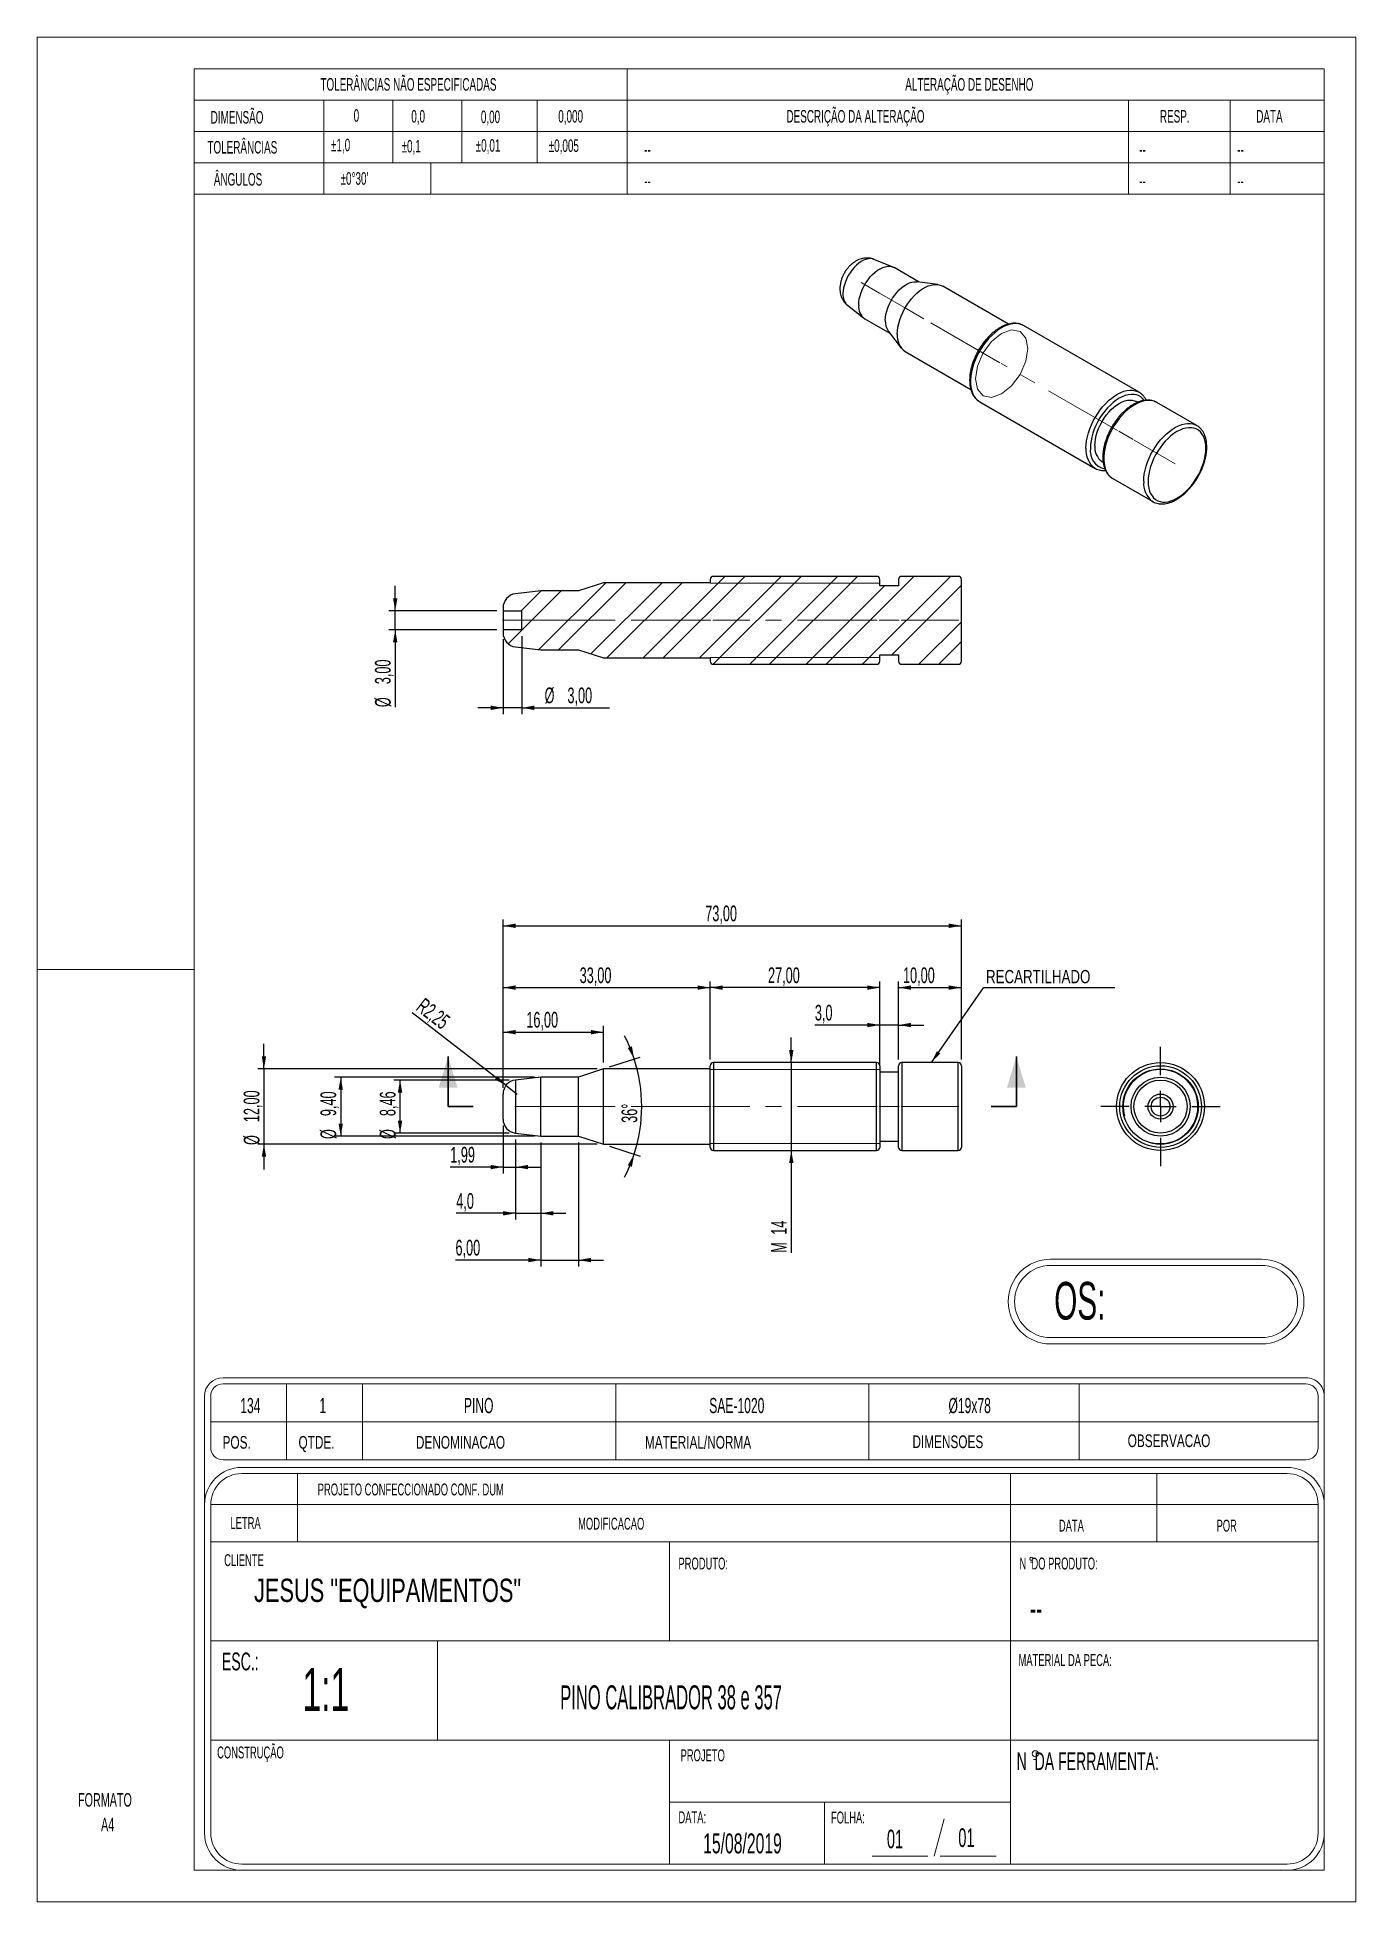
# Model space of a CAD drawing. Header units: millimetres. Extents: x 0 to 210, y 0 to 297.
import ezdxf

# ---------------------------------------------------------------- set-up
doc = ezdxf.new("R2010")
doc.units = ezdxf.units.MM
doc.linetypes.add('CENTERX2', pattern=[20.32, 12.7, -2.54, 2.54, -2.54])
doc.linetypes.add('PHANTOM', pattern=[12.7, 6.35, -1.27, 1.27, -1.27, 1.27, -1.27])
doc.layers.add('COTAS', color=7, linetype='Continuous')
doc.styles.add('SLDTEXTSTYLE0', font='TXT', dxfattribs={"width": 0.595745})
doc.styles.add('SLDTEXTSTYLE1', font='TXT', dxfattribs={"width": 0.589474})
doc.styles.add('SLDTEXTSTYLE2', font='TXT', dxfattribs={"width": 0.515789})
doc.styles.add('SLDTEXTSTYLE3', font='TXT', dxfattribs={"width": 0.7})
doc.styles.add('SLDTEXTSTYLE4', font='TXT', dxfattribs={"width": 0.695035})
doc.styles.add('SLDTEXTSTYLE5', font='TXT', dxfattribs={"width": 0.605})
doc.styles.add('SLDTEXTSTYLE6', font='TXT', dxfattribs={"width": 0.75})
doc.dimstyles.new('SLDDIMSTYLE0', dxfattribs={"dimtxt": 2.5, "dimasz": 2, "dimexe": 0, "dimexo": 0.0625, "dimtad": 1, "dimrnd": 1e-09, "dimzin": 12, "dimdsep": 46, "dimtxsty": 'SLDTEXTSTYLE5', "dimsah": 1, "dimcen": 0.09, "dimadec": 0, "dimazin": 3, "dimtfac": 1, "dimtmove": 0, "dimatfit": 0, "dimfxl": 0, "dimfrac": 2, "dimtolj": 1, "dimtzin": 12, "dimarcsym": 0})
doc.dimstyles.new('SLDDIMSTYLE1', dxfattribs={"dimtxt": 2.5, "dimasz": 2, "dimexe": 0, "dimexo": 0.0625, "dimtad": 1, "dimrnd": 1e-09, "dimzin": 12, "dimdsep": 46, "dimtxsty": 'SLDTEXTSTYLE5', "dimsah": 1, "dimcen": 0.09, "dimadec": 0, "dimazin": 3, "dimtfac": 1, "dimtdec": 3, "dimtofl": 0, "dimtmove": 0, "dimatfit": 3, "dimfxl": 0, "dimfrac": 2, "dimtolj": 1, "dimtzin": 12, "dimarcsym": 0})
doc.dimstyles.new('SLDDIMSTYLE2', dxfattribs={"dimtxt": 2.5, "dimasz": 2, "dimexe": 0, "dimexo": 0.0625, "dimtad": 1, "dimrnd": 1e-09, "dimzin": 12, "dimdsep": 46, "dimtxsty": 'SLDTEXTSTYLE5', "dimsah": 1, "dimcen": 0.09, "dimadec": 0, "dimazin": 3, "dimtfac": 1, "dimtdec": 3, "dimtmove": 0, "dimatfit": 0, "dimfxl": 0, "dimfrac": 2, "dimtolj": 1, "dimtzin": 12, "dimarcsym": 0})
doc.dimstyles.new('SLDDIMSTYLE3', dxfattribs={"dimtxt": 2.5, "dimasz": 2, "dimexe": 0, "dimexo": 0.0625, "dimtad": 1, "dimdec": 1, "dimrnd": 1e-09, "dimzin": 12, "dimdsep": 46, "dimtxsty": 'SLDTEXTSTYLE5', "dimsah": 1, "dimcen": 0.09, "dimadec": 0, "dimazin": 3, "dimtfac": 1, "dimtdec": 3, "dimtmove": 0, "dimatfit": 0, "dimfxl": 0, "dimfrac": 2, "dimtolj": 1, "dimtzin": 12, "dimarcsym": 0})
doc.dimstyles.new('SLDDIMSTYLE4', dxfattribs={"dimtxt": 2.5, "dimasz": 2, "dimexe": 0, "dimexo": 0.0625, "dimtad": 1, "dimdec": 4, "dimzin": 12, "dimdsep": 46, "dimtxsty": 'SLDTEXTSTYLE5', "dimsah": 1, "dimcen": 0.09, "dimadec": 0, "dimazin": 3, "dimtfac": 1, "dimtdec": 3, "dimtofl": 0, "dimtmove": 0, "dimatfit": 3, "dimfxl": 0, "dimfrac": 2, "dimtolj": 1, "dimtzin": 12, "dimarcsym": 0})
doc.dimstyles.new('SLDDIMSTYLE5', dxfattribs={"dimtxt": 2.5, "dimasz": 2, "dimexe": 0, "dimexo": 0.0625, "dimtad": 1, "dimrnd": 1e-09, "dimzin": 12, "dimdsep": 46, "dimtxsty": 'SLDTEXTSTYLE5', "dimsah": 1, "dimcen": 0, "dimadec": 0, "dimazin": 3, "dimtfac": 1, "dimtdec": 3, "dimtofl": 0, "dimtmove": 0, "dimatfit": 3, "dimfxl": 0, "dimfrac": 2, "dimtolj": 1, "dimtzin": 12, "dimarcsym": 0})
doc.dimstyles.new('SLDDIMSTYLE6', dxfattribs={"dimtxt": 2.5, "dimasz": 2, "dimexe": 0, "dimexo": 0.0625, "dimtad": 1, "dimdec": 0, "dimrnd": 1e-09, "dimzin": 12, "dimdsep": 46, "dimtxsty": 'SLDTEXTSTYLE5', "dimsah": 1, "dimcen": 0.09, "dimadec": 0, "dimazin": 3, "dimtfac": 1, "dimtdec": 3, "dimtmove": 0, "dimatfit": 0, "dimfxl": 0, "dimfrac": 2, "dimtolj": 1, "dimtzin": 12, "dimarcsym": 0})
doc.dimstyles.new('SLDDIMSTYLE7', dxfattribs={"dimtxt": 0.18, "dimasz": 2, "dimexe": 0, "dimexo": 0.0625, "dimgap": 0, "dimtad": 0, "dimtih": 1, "dimtoh": 1, "dimdec": 0, "dimrnd": 1e-09, "dimzin": 0, "dimdsep": 46, "dimtxsty": 'Standard', "dimsah": 1, "dimcen": 0.09, "dimadec": 0, "dimazin": 0, "dimtfac": 2, "dimtdec": 0, "dimtofl": 0, "dimtmove": 0, "dimatfit": 3, "dimfxl": 0, "dimfrac": 2, "dimtolj": 1, "dimtzin": 0, "dimarcsym": 0})

msp = doc.modelspace()

# ---------------------------------------------------------------- texts
at = {"color": 7, "linetype": 'Continuous', "lineweight": 0}
for s, insert, char_height, attachment_point, style in [('TOLERÂNCIAS NÃO ESPECIFICADAS', (59.12671, 290.85024), 2, 2, 'SLDTEXTSTYLE1'), ('ALTERAÇÃO DE DESENHO', (148.46353, 290.85024), 2, 2, 'SLDTEXTSTYLE1'), ('DIMENSÃO', (27.62484, 285.60824), 2, 1, 'SLDTEXTSTYLE1'), ('0', (50.39604, 285.89424), 2, 1, 'SLDTEXTSTYLE1'), ('0,0', (59.57833, 285.76554), 2, 1, 'SLDTEXTSTYLE1'), ('0,00', (70.65924, 285.67824), 2, 1, 'SLDTEXTSTYLE1'), ('0,000', (82.99004, 285.76554), 2, 1, 'SLDTEXTSTYLE1'), ('DESCRIÇÃO DA ALTERAÇÃO', (119.34442, 285.76554), 2, 1, 'SLDTEXTSTYLE1'), ('RESP.', (178.81999, 285.76554), 2, 1, 'SLDTEXTSTYLE1'), ('DATA', (194.16106, 285.76554), 2, 1, 'SLDTEXTSTYLE1'), ('TOLERÂNCIAS', (27.1079, 280.83414), 2, 1, 'SLDTEXTSTYLE1'), ('±1,0', (46.79368, 281.20124), 2, 1, 'SLDTEXTSTYLE1'), ('±0,1', (58.03206, 281.00414), 2, 1, 'SLDTEXTSTYLE1'), ('±0,01', (69.83784, 281.12434), 2, 1, 'SLDTEXTSTYLE1'), ('±0,005', (81.46834, 281.09134), 2, 1, 'SLDTEXTSTYLE1'), ('--', (96.69161, 280.48887), 2, 1, 'SLDTEXTSTYLE1'), ('--', (175.53743, 280.48887), 2, 1, 'SLDTEXTSTYLE1'), ('--', (191.14314, 280.48887), 2, 1, 'SLDTEXTSTYLE1'), ('ÂNGULOS', (28.12974, 275.72876), 2, 1, 'SLDTEXTSTYLE1'), ("±0°30'", (48.31746, 275.86236), 2, 1, 'SLDTEXTSTYLE1'), ('--', (96.69161, 275.48887), 2, 1, 'SLDTEXTSTYLE1'), ('--', (175.53743, 275.48887), 2, 1, 'SLDTEXTSTYLE1'), ('--', (191.14314, 275.48887), 2, 1, 'SLDTEXTSTYLE1'), ('OS:', (161.98812, 99.08933), 6, 1, 'SLDTEXTSTYLE1'), ('134', (33.94616, 80.60165), 2.4192, 2, 'SLDTEXTSTYLE0'), ('1', (45.47792, 80.60165), 2.4192, 2, 'SLDTEXTSTYLE0'), ('PINO', (70.31366, 80.60165), 2.4192, 2, 'SLDTEXTSTYLE0'), ('SAE-1020', (111.42959, 80.60165), 2.4192, 2, 'SLDTEXTSTYLE0'), ('Ø19x78', (148.51945, 80.60165), 2.4192, 2, 'SLDTEXTSTYLE0'), ('POS.', (29.51699, 74.54333), 2.022331, 1, 'SLDTEXTSTYLE4'), ('QTDE.', (41.61299, 74.54333), 2.022331, 1, 'SLDTEXTSTYLE4'), ('DENOMINACAO', (60.3149, 74.54333), 2.0223311, 1, 'SLDTEXTSTYLE4'), ('MATERIAL/NORMA', (96.79426, 74.54334), 2.0223311, 1, 'SLDTEXTSTYLE4'), ('DIMENSOES', (139.40212, 74.63446), 2.02233, 1, 'SLDTEXTSTYLE4'), ('OBSERVACAO', (173.69127, 74.79889), 2.02233, 1, 'SLDTEXTSTYLE4'), ('PROJETO CONFECCIONADO CONF. DUM', (44.67416, 66.97374), 1.896048, 1, 'SLDTEXTSTYLE1'), ('LETRA', (30.77838, 61.63475), 1.896048, 1, 'SLDTEXTSTYLE1'), ('MODIFICACAO', (86.15034, 61.52222), 1.896048, 1, 'SLDTEXTSTYLE1'), ('DATA', (162.72781, 61.21151), 1.896048, 1, 'SLDTEXTSTYLE1'), ('POR', (187.84039, 61.21151), 1.896048, 1, 'SLDTEXTSTYLE1'), ('CLIENTE', (29.77874, 55.7153), 1.896048, 1, 'SLDTEXTSTYLE1'), ('PRODUTO:', (102.13596, 55.17636), 1.896048, 1, 'SLDTEXTSTYLE1'), ('N  DO PRODUTO:', (156.44983, 55.17636), 1.896048, 1, 'SLDTEXTSTYLE1'), ('JESUS "EQUIPAMENTOS"', (34.54039, 51.80972), 3.7041667, 1, 'SLDTEXTSTYLE3'), ('--', (158.12723, 49.27813), 4.266108, 1, 'SLDTEXTSTYLE2'), ('ESC.:', (29.41824, 40.04823), 2.844072, 1, 'SLDTEXTSTYLE1'), ('MATERIAL DA PECA:', (156.29924, 39.79584), 1.896048, 1, 'SLDTEXTSTYLE1'), ('1:1', (42.23356, 37.56256), 6.825773, 1, 'SLDTEXTSTYLE1'), ('PINO CALIBRADOR 38 e 357', (83.30348, 34.8273), 3.8224328, 1, 'SLDTEXTSTYLE2'), ('CONSTRUÇÃO', (28.6523, 25.07711), 1.896048, 1, 'SLDTEXTSTYLE1'), ('PROJETO', (102.46927, 24.62591), 1.896048, 1, 'SLDTEXTSTYLE1'), ('N  DA FERRAMENTA:', (155.99886, 24.15589), 2.844072, 1, 'SLDTEXTSTYLE1'), ('DATA:', (102.13481, 14.74663), 1.896048, 1, 'SLDTEXTSTYLE1'), ('FOLHA:', (126.4285, 14.71249), 1.896048, 1, 'SLDTEXTSTYLE1'), ('01', (146.70517, 12.04169), 2.962575, 1, 'SLDTEXTSTYLE1'), ('15/08/2019', (106.07251, 11.23206), 3.175, 1, 'SLDTEXTSTYLE1'), ('01', (135.33393, 11.83327), 2.962575, 1, 'SLDTEXTSTYLE1')]:
    msp.add_mtext(s, dxfattribs=dict(at, insert=insert, char_height=char_height, attachment_point=attachment_point, style=style))

# ---------------------------------------------------------------- blocks, each defined once
blk = doc.blocks.new('SW_NOTE_0')
at = {"color": 0, "linetype": 'Continuous', "lineweight": 18, "insert": (0, 2.77), "char_height": 2.152, "attachment_point": 1, "style": 'SLDTEXTSTYLE0'}
blk.add_mtext('FORMATO', dxfattribs=at)
blk = doc.blocks.new('SW_NOTE_0_1')
at = {"color": 0, "linetype": 'Continuous', "lineweight": 18, "insert": (0, 2.77), "char_height": 2.152, "attachment_point": 1, "style": 'SLDTEXTSTYLE0'}
blk.add_mtext('A4', dxfattribs=at)
blk = doc.blocks.new('Bloco2')
at = {"color": 7, "linetype": 'Continuous', "lineweight": 18}
for p, q in [((210.04, 297.06), (0.04, 297.06)), ((0.04, 297.06), (0.04, 0.06)), ((210.04, 0.06), (210.04, 297.06)), ((205.04, 292.06), (25.04, 292.06)), ((25.04, 292.06), (25.04, 5.06)), ((205.04, 5.06), (205.04, 292.06)), ((0.04, 148.56), (25.04, 148.56)), ((25.04, 5.06), (205.04, 5.06)), ((0.04, 0.06), (210.04, 0.06))]:
    blk.add_line(p, q, dxfattribs=at)
for name, p in [('SW_NOTE_0', (6.53, 14.59)), ('SW_NOTE_0_1', (10.2, 10.66))]:
    blk.add_blockref(name, p, dxfattribs=at)
blk = doc.blocks.new('_D')
at = {"layer": 'COTAS'}
for p, q in [((36.11, 133.02), (36.11, 137.02)), ((89.2, 133.02), (35.11, 133.02)), ((36.11, 133.02), (36.11, 121.02)), ((89.2, 121.02), (35.11, 121.02)), ((36.11, 121.02), (36.11, 117.02))]:
    blk.add_line(p, q, dxfattribs=at)
for points in [[(36.11, 133.02), (36.46, 135.02), (35.76, 135.02)], [(36.11, 121.02), (35.76, 119.02), (36.46, 119.02)]]:
    blk.add_solid(points, dxfattribs=at)
at = {"layer": 'COTAS', "char_height": 2.5, "attachment_point": 1, "rotation": 90, "style": 'SLDTEXTSTYLE5'}
for s, insert in [('12,00', (32.88, 124.54)), ('%%c', (32.89, 120.9))]:
    blk.add_mtext(s, dxfattribs=dict(at, insert=insert))
blk = doc.blocks.new('_D_1')
at = {"layer": 'COTAS'}
for p, q in [((79.2, 131.72), (47.34, 131.72)), ((48.34, 131.72), (48.34, 122.32)), ((79.2, 122.32), (47.34, 122.32))]:
    blk.add_line(p, q, dxfattribs=at)
for points in [[(48.34, 131.72), (47.99, 129.72), (48.69, 129.72)], [(48.34, 122.32), (48.69, 124.32), (47.99, 124.32)]]:
    blk.add_solid(points, dxfattribs=at)
at = {"layer": 'COTAS', "char_height": 2.5, "attachment_point": 1, "rotation": 90, "style": 'SLDTEXTSTYLE5'}
for s, insert in [('9,40', (45.11, 125.5)), ('%%c', (45.11, 121.85))]:
    blk.add_mtext(s, dxfattribs=dict(at, insert=insert))
blk = doc.blocks.new('_D_2')
at = {"layer": 'COTAS'}
for p, q in [((74.2, 124.02), (74.2, 116.38)), ((76.19, 121.78), (76.19, 116.38)), ((74.2, 117.38), (65.78, 117.38)), ((74.2, 117.38), (76.19, 117.38)), ((76.19, 117.38), (80.19, 117.38))]:
    blk.add_line(p, q, dxfattribs=at)
for points in [[(74.2, 117.38), (72.2, 117.73), (72.2, 117.03)], [(76.19, 117.38), (78.19, 117.03), (78.19, 117.73)]]:
    blk.add_solid(points, dxfattribs=at)
at = {"layer": 'COTAS', "insert": (65.78, 120.6), "char_height": 2.5, "attachment_point": 1, "style": 'SLDTEXTSTYLE5'}
blk.add_mtext('1,99', dxfattribs=at)
blk = doc.blocks.new('_D_3')
at = {"layer": 'COTAS'}
for p, q in [((76.19, 121.78), (76.19, 109.02)), ((80.2, 121.32), (80.2, 109.02)), ((76.19, 110.02), (66.74, 110.02)), ((76.19, 110.02), (80.2, 110.02)), ((80.2, 110.02), (84.2, 110.02))]:
    blk.add_line(p, q, dxfattribs=at)
for points in [[(76.19, 110.02), (74.19, 110.37), (74.19, 109.67)], [(80.2, 110.02), (82.2, 109.67), (82.2, 110.37)]]:
    blk.add_solid(points, dxfattribs=at)
at = {"layer": 'COTAS', "insert": (66.74, 113.24), "char_height": 2.5, "attachment_point": 1, "style": 'SLDTEXTSTYLE5'}
blk.add_mtext('4,0', dxfattribs=at)
blk = doc.blocks.new('_D_4')
at = {"layer": 'COTAS'}
for p, q in [((80.2, 121.32), (80.2, 101.57)), ((86.2, 121.32), (86.2, 101.57)), ((80.2, 102.57), (66.62, 102.57)), ((80.2, 102.57), (86.2, 102.57)), ((86.2, 102.57), (90.2, 102.57))]:
    blk.add_line(p, q, dxfattribs=at)
for points in [[(80.2, 102.57), (78.2, 102.92), (78.2, 102.22)], [(86.2, 102.57), (88.2, 102.22), (88.2, 102.92)]]:
    blk.add_solid(points, dxfattribs=at)
at = {"layer": 'COTAS', "insert": (66.62, 105.79), "char_height": 2.5, "attachment_point": 1, "style": 'SLDTEXTSTYLE5'}
blk.add_mtext('6,00', dxfattribs=at)
blk = doc.blocks.new('_D_5')
at = {"layer": 'COTAS'}
for p, q in [((74.2, 130.01), (74.2, 139.87)), ((90.2, 134.02), (90.2, 139.87)), ((74.2, 138.87), (90.2, 138.87))]:
    blk.add_line(p, q, dxfattribs=at)
for points in [[(74.2, 138.87), (76.2, 138.52), (76.2, 139.22)], [(90.2, 138.87), (88.2, 139.22), (88.2, 138.52)]]:
    blk.add_solid(points, dxfattribs=at)
at = {"layer": 'COTAS', "insert": (77.9, 142.1), "char_height": 2.5, "attachment_point": 1, "style": 'SLDTEXTSTYLE5'}
blk.add_mtext('16,00', dxfattribs=at)
blk = doc.blocks.new('_D_6')
at = {"layer": 'COTAS'}
for p, q in [((75.19, 131.25), (56.79, 131.25)), ((57.79, 122.78), (57.79, 131.25)), ((75.19, 122.78), (56.79, 122.78))]:
    blk.add_line(p, q, dxfattribs=at)
for points in [[(57.79, 131.25), (57.44, 129.25), (58.14, 129.25)], [(57.79, 122.78), (58.14, 124.78), (57.44, 124.78)]]:
    blk.add_solid(points, dxfattribs=at)
at = {"layer": 'COTAS', "char_height": 2.5, "attachment_point": 1, "rotation": 90, "style": 'SLDTEXTSTYLE5'}
for s, insert in [('8,46', (54.56, 125.5)), ('%%c', (54.56, 121.85))]:
    blk.add_mtext(s, dxfattribs=dict(at, insert=insert))
blk = doc.blocks.new('_D_7')
at = {"layer": 'COTAS'}
for p, q in [((74.2, 130.01), (74.2, 146.97)), ((74.2, 145.97), (107.2, 145.97)), ((107.2, 134.52), (107.2, 146.97))]:
    blk.add_line(p, q, dxfattribs=at)
for points in [[(74.2, 145.97), (76.2, 145.62), (76.2, 146.32)], [(107.2, 145.97), (105.2, 146.32), (105.2, 145.62)]]:
    blk.add_solid(points, dxfattribs=at)
at = {"layer": 'COTAS', "insert": (86.4, 149.19), "char_height": 2.5, "attachment_point": 1, "style": 'SLDTEXTSTYLE5'}
blk.add_mtext('33,00', dxfattribs=at)
blk = doc.blocks.new('_D_8')
at = {"layer": 'COTAS'}
for p, q in [((107.2, 134.52), (107.2, 146.97)), ((134.2, 145.97), (107.2, 145.97)), ((134.2, 134.52), (134.2, 146.97))]:
    blk.add_line(p, q, dxfattribs=at)
for points in [[(107.2, 145.97), (109.2, 145.62), (109.2, 146.32)], [(134.2, 145.97), (132.2, 146.32), (132.2, 145.62)]]:
    blk.add_solid(points, dxfattribs=at)
at = {"layer": 'COTAS', "insert": (116.4, 149.19), "char_height": 2.5, "attachment_point": 1, "style": 'SLDTEXTSTYLE5'}
blk.add_mtext('27,00', dxfattribs=at)
blk = doc.blocks.new('_D_9')
at = {"layer": 'COTAS'}
for p, q in [((137.2, 134.52), (137.2, 146.97)), ((137.2, 145.97), (147.2, 145.97)), ((147.2, 134.52), (147.2, 146.97))]:
    blk.add_line(p, q, dxfattribs=at)
for points in [[(137.2, 145.97), (139.2, 145.62), (139.2, 146.32)], [(147.2, 145.97), (145.2, 146.32), (145.2, 145.62)]]:
    blk.add_solid(points, dxfattribs=at)
at = {"layer": 'COTAS', "insert": (137.9, 149.19), "char_height": 2.5, "attachment_point": 1, "style": 'SLDTEXTSTYLE5'}
blk.add_mtext('10,00', dxfattribs=at)
blk = doc.blocks.new('_D_10')
at = {"layer": 'COTAS'}
for p, q in [((134.2, 140.01), (123.86, 140.01)), ((134.2, 133.52), (134.2, 141.01)), ((137.2, 140.01), (134.2, 140.01)), ((137.2, 134.52), (137.2, 141.01)), ((137.2, 140.01), (141.2, 140.01))]:
    blk.add_line(p, q, dxfattribs=at)
for points in [[(134.2, 140.01), (132.2, 140.36), (132.2, 139.66)], [(137.2, 140.01), (139.2, 139.66), (139.2, 140.36)]]:
    blk.add_solid(points, dxfattribs=at)
at = {"layer": 'COTAS', "insert": (123.86, 143.23), "char_height": 2.5, "attachment_point": 1, "style": 'SLDTEXTSTYLE5'}
blk.add_mtext('3,0', dxfattribs=at)
blk = doc.blocks.new('_D_11')
at = {"layer": 'COTAS'}
for p, q in [((91.15, 133.33), (96.04, 134.91)), ((91.15, 120.71), (96.04, 119.12))]:
    blk.add_line(p, q, dxfattribs=at)
for start, end in [(18.0042, 27.3107), (341.9958, 18.0042), (332.6893, 341.9958)]:
    blk.add_arc((71.74, 127.02), 24.55, start, end, dxfattribs=at)
for points in [[(95.09, 134.61), (94.72, 136.6), (94.06, 136.36)], [(95.09, 119.43), (94.06, 117.67), (94.72, 117.43)]]:
    blk.add_solid(points, dxfattribs=at)
at = {"layer": 'COTAS', "insert": (93.07, 124.42), "char_height": 2.5, "attachment_point": 1, "rotation": 90, "style": 'SLDTEXTSTYLE5'}
blk.add_mtext('36°', dxfattribs=at)
blk = doc.blocks.new('_D_12')
at = {"layer": 'COTAS'}
for q in [(59.74, 141.93), (76.45, 129.01)]:
    blk.add_line((74.67, 130.39), q, dxfattribs=at)
blk.add_solid([(74.67, 130.39), (73.3, 131.89), (72.87, 131.34)], dxfattribs=at)
at = {"layer": 'COTAS', "insert": (61.7, 144.47), "char_height": 2.5, "attachment_point": 1, "rotation": 322.3035, "style": 'SLDTEXTSTYLE5'}
blk.add_mtext('R2,25', dxfattribs=at)
blk = doc.blocks.new('_D_13')
at = {"layer": 'COTAS'}
for p, q in [((120.11, 134.02), (120.11, 138.02)), ((120.11, 134.02), (120.11, 120.02)), ((120.11, 120.02), (120.11, 103.74))]:
    blk.add_line(p, q, dxfattribs=at)
for points in [[(120.11, 134.02), (120.46, 136.02), (119.76, 136.02)], [(120.11, 120.02), (119.76, 118.02), (120.46, 118.02)]]:
    blk.add_solid(points, dxfattribs=at)
at = {"layer": 'COTAS', "char_height": 2.5, "attachment_point": 1, "rotation": 90, "style": 'SLDTEXTSTYLE5'}
for s, insert in [('14', (116.89, 106.6)), ('M', (116.89, 103.74))]:
    blk.add_mtext(s, dxfattribs=dict(at, insert=insert))
blk = doc.blocks.new('_D_14')
at = {"layer": 'COTAS'}
for p, q in [((74.2, 130.01), (74.2, 156.82)), ((74.2, 155.82), (147.2, 155.82)), ((147.2, 134.52), (147.2, 156.82))]:
    blk.add_line(p, q, dxfattribs=at)
for points in [[(74.2, 155.82), (76.2, 155.47), (76.2, 156.17)], [(147.2, 155.82), (145.2, 156.17), (145.2, 155.47)]]:
    blk.add_solid(points, dxfattribs=at)
at = {"layer": 'COTAS', "insert": (106.4, 159.04), "char_height": 2.5, "attachment_point": 1, "style": 'SLDTEXTSTYLE5'}
blk.add_mtext('73,00', dxfattribs=at)
blk = doc.blocks.new('SW_NOTE_0_2')
at = {"layer": 'COTAS', "color": 0}
blk.add_line((20.91, 0), (0, 0), dxfattribs=at)
at = {"layer": 'COTAS', "color": 0, "insert": (0.4, 2.82), "char_height": 2.1167, "attachment_point": 1, "style": 'SLDTEXTSTYLE6'}
blk.add_mtext('RECARTILHADO', dxfattribs=at)
blk = doc.blocks.new('SW_CENTERMARKSYMBOL_0')
at = {"layer": 'COTAS', "color": 0}
for p, q in [((0, 5), (0, 9.5)), ((-5, 0), (-9.5, 0)), ((0, 0), (-2.5, 0)), ((0, 0), (0, 2.5)), ((0, 0), (0, -2.5)), ((0, 0), (2.5, 0)), ((5, 0), (9.5, 0)), ((0, -5), (0, -9.5))]:
    blk.add_line(p, q, dxfattribs=at)
blk = doc.blocks.new('_D_15')
at = {"layer": 'COTAS'}
for p, q in [((57.02, 205.98), (57.02, 209.98)), ((73.2, 205.98), (56.02, 205.98)), ((57.02, 202.98), (57.02, 205.98)), ((73.2, 202.98), (56.02, 202.98)), ((57.02, 202.98), (57.02, 190.65))]:
    blk.add_line(p, q, dxfattribs=at)
for points in [[(57.02, 205.98), (57.37, 207.98), (56.67, 207.98)], [(57.02, 202.98), (56.67, 200.98), (57.37, 200.98)]]:
    blk.add_solid(points, dxfattribs=at)
at = {"layer": 'COTAS', "char_height": 2.5, "attachment_point": 1, "rotation": 90, "style": 'SLDTEXTSTYLE5'}
for s, insert in [('3,00', (53.79, 194.3)), ('%%c', (53.8, 190.65))]:
    blk.add_mtext(s, dxfattribs=dict(at, insert=insert))
blk = doc.blocks.new('_D_16')
at = {"layer": 'COTAS'}
for p, q in [((77.2, 201.98), (77.2, 189.54)), ((74.2, 201.48), (74.2, 189.54)), ((74.2, 190.54), (70.2, 190.54)), ((77.2, 190.54), (74.2, 190.54)), ((77.2, 190.54), (91.14, 190.54))]:
    blk.add_line(p, q, dxfattribs=at)
for points in [[(74.2, 190.54), (72.2, 190.89), (72.2, 190.19)], [(77.2, 190.54), (79.2, 190.19), (79.2, 190.89)]]:
    blk.add_solid(points, dxfattribs=at)
at = {"layer": 'COTAS', "char_height": 2.5, "attachment_point": 1, "style": 'SLDTEXTSTYLE5'}
for s, insert in [('%%c', (80.81, 193.77)), ('3,00', (84.45, 193.77))]:
    blk.add_mtext(s, dxfattribs=dict(at, insert=insert))

# ---------------------------------------------------------------- dimensions: what is measured, and where the dimension line sits
at = {"layer": 'COTAS'}
for base, p1, p2, text, dimstyle, picture, middle in [((57.01937, 205.97736), (74.20005, 202.97736), (74.20005, 205.97736), '%%c<>', 'SLDDIMSTYLE2', '_D_15', (57.01937, 195.81701)), ((36.11438, 121.01668), (90.20005, 133.01668), (90.20005, 121.01668), '%%c<>', 'SLDDIMSTYLE0', '_D', (36.11438, 127.01668)), ((120.11366, 120.01668), (107.70005, 134.01668), (107.70005, 120.01668), 'M<>', 'SLDDIMSTYLE6', '_D_13', (120.11366, 107.08123)), ((48.33528, 122.31668), (80.20005, 131.71668), (80.20005, 122.31668), '%%c<>', 'SLDDIMSTYLE1', '_D_1', (48.33528, 127.01668)), ((57.78611, 131.24876), (76.18932, 122.78459), (76.18932, 131.24876), '%%c<>', 'SLDDIMSTYLE1', '_D_6', (57.78611, 127.01668))]:
    dim = msp.add_linear_dim(base=base, p1=p1, p2=p2, angle=90, text=text, dimstyle=dimstyle, dxfattribs=at)
    dim.commit()
    dim.dimension.update_dxf_attribs({"geometry": picture, "text_midpoint": middle, "dimtype": 160})
dim = msp.add_linear_dim(base=(74.20005, 190.54442), p1=(77.20005, 202.97736), p2=(74.20005, 202.48012), text='%%c<>', dimstyle='SLDDIMSTYLE2', dxfattribs=at)
dim.commit()
dim.dimension.update_dxf_attribs({"geometry": '_D_16', "text_midpoint": (85.97152, 190.54442), "dimtype": 160})
for base, p1, p2, dimstyle, picture, middle in [((147.20005, 155.81845), (74.20005, 129.01391), (147.20005, 133.51668), 'SLDDIMSTYLE1', '_D_14', (110.70005, 155.81845)), ((107.20005, 145.96783), (74.20005, 129.01391), (107.20005, 133.51668), 'SLDDIMSTYLE1', '_D_7', (90.70005, 145.96783)), ((107.20005, 145.96783), (134.20005, 133.51668), (107.20005, 133.51668), 'SLDDIMSTYLE1', '_D_8', (120.70005, 145.96783)), ((147.20005, 145.96783), (137.20005, 133.51668), (147.20005, 133.51668), 'SLDDIMSTYLE1', '_D_9', (142.20005, 145.96783)), ((134.20005, 140.00799), (137.20005, 133.51668), (134.20005, 132.51668), 'SLDDIMSTYLE3', '_D_10', (126.24956, 140.00799)), ((90.20005, 138.87292), (74.20005, 129.01391), (90.20005, 133.01668), 'SLDDIMSTYLE1', '_D_5', (82.20005, 138.87292)), ((76.18932, 117.37623), (74.20005, 125.01944), (76.18932, 122.78459), 'SLDDIMSTYLE2', '_D_2', (69.12508, 117.37623)), ((86.20005, 102.56547), (80.20005, 122.31668), (86.20005, 122.31668), 'SLDDIMSTYLE2', '_D_4', (69.96139, 102.56547)), ((80.20005, 110.01668), (76.18932, 122.78459), (80.20005, 122.31668), 'SLDDIMSTYLE3', '_D_3', (69.12508, 110.01668))]:
    dim = msp.add_linear_dim(base=base, p1=p1, p2=p2, dimstyle=dimstyle, dxfattribs=at)
    dim.commit()
    dim.dimension.update_dxf_attribs({"geometry": picture, "text_midpoint": middle, "dimtype": 160})
dim = msp.add_radius_dim(center=(76.45005, 129.01391), mpoint=(74.66971, 130.38974), dimstyle='SLDDIMSTYLE5', dxfattribs=at)
dim.commit()
dim.dimension.update_dxf_attribs({"geometry": '_D_12', "text_midpoint": (63.27382, 139.19639), "dimtype": 164})
dim = msp.add_angular_dim_2l(base=(96.28986, 127.01668), line1=((86.20005, 122.31668), (90.20005, 121.01668)), line2=((90.20005, 133.01668), (86.20005, 131.71668)), dimstyle='SLDDIMSTYLE4', dxfattribs=at)
dim.commit()
dim.dimension.update_dxf_attribs({"geometry": '_D_11', "text_midpoint": (96.28986, 127.01668), "dimtype": 162})

# ---------------------------------------------------------------- hatches: boundary and pattern name
at = {"layer": 'COTAS', "linetype": 'Continuous', "lineweight": 18}
h = msp.add_hatch(dxfattribs=at)
h.set_pattern_fill('STEEL', color=256, scale=2, style=0)
h.set_pattern_definition([(45, (0, 0), (-4.49013, 4.49013), []), (45, (0, 3.175), (-4.49013, 4.49013), [])])
edge = h.paths.add_edge_path(flags=0)
edge.add_line((74.20005, 206.4746), (74.20005, 205.97736))
edge.add_line((74.20005, 205.97736), (77.20005, 205.97736))
edge.add_line((77.20005, 205.97736), (77.20005, 202.97736))
edge.add_line((77.20005, 202.97736), (74.20005, 202.97736))
edge.add_line((74.20005, 202.97736), (74.20005, 202.48012))
edge.add_arc((76.45005, 202.48012), 2.25, 180, 263.345575)
edge.add_line((76.18932, 200.24528), (80.20005, 199.77736))
edge.add_line((80.20005, 199.77736), (86.20005, 199.77736))
edge.add_line((86.20005, 199.77736), (90.20005, 198.47736))
edge.add_line((90.20005, 198.47736), (107.20005, 198.47736))
edge.add_line((107.20005, 198.47736), (107.20005, 197.97736))
edge.add_arc((107.70005, 197.97736), 0.5, 180, 270)
edge.add_line((107.70005, 197.47736), (133.70005, 197.47736))
edge.add_arc((133.70005, 197.97736), 0.5, 270, 360)
edge.add_line((134.20005, 197.97736), (134.20005, 198.97736))
edge.add_line((134.20005, 198.97736), (137.20005, 198.97736))
edge.add_line((137.20005, 198.97736), (137.20005, 197.97736))
edge.add_arc((137.70005, 197.97736), 0.5, 180, 270)
edge.add_line((137.70005, 197.47736), (146.70005, 197.47736))
edge.add_arc((146.70005, 197.97736), 0.5, 270, 360)
edge.add_line((147.20005, 197.97736), (147.20005, 210.97736))
edge.add_arc((146.70005, 210.97736), 0.5, 360, 450)
edge.add_line((146.70005, 211.47736), (137.70005, 211.47736))
edge.add_arc((137.70005, 210.97736), 0.5, 90, 180)
edge.add_line((137.20005, 210.97736), (137.20005, 209.97736))
edge.add_line((137.20005, 209.97736), (134.20005, 209.97736))
edge.add_line((134.20005, 209.97736), (134.20005, 210.97736))
edge.add_arc((133.70005, 210.97736), 0.5, 360, 450)
edge.add_line((133.70005, 211.47736), (107.70005, 211.47736))
edge.add_arc((107.70005, 210.97736), 0.5, 90, 180)
edge.add_line((107.20005, 210.97736), (107.20005, 210.47736))
edge.add_line((107.20005, 210.47736), (90.20005, 210.47736))
edge.add_line((90.20005, 210.47736), (86.20005, 209.17736))
edge.add_line((86.20005, 209.17736), (80.20005, 209.17736))
edge.add_line((80.20005, 209.17736), (76.18932, 208.70944))
edge.add_arc((76.45005, 206.4746), 2.25, 96.654425, 180)

# ---------------------------------------------------------------- linework, layer by layer
at = {"color": 7, "linetype": 'Continuous', "lineweight": 18}
for p, q in [((205.00794, 292.35543), (25.00794, 292.35543)), ((25.00794, 272.35543), (25.00794, 292.35543)), ((93.95204, 272.35543), (93.95204, 292.35543)), ((205.00794, 292.35543), (205.00794, 272.35543)), ((25.00794, 287.35543), (93.95204, 287.35543)), ((45.63844, 272.35543), (45.63844, 287.35543)), ((56.63844, 277.35543), (56.63844, 287.35543)), ((67.63844, 277.35543), (67.63844, 287.35543)), ((79.63844, 277.35543), (79.63844, 287.35543)), ((93.95204, 287.35543), (205.00794, 287.35543)), ((173.81951, 272.35543), (173.81951, 287.35543)), ((190.00794, 272.35543), (190.00794, 287.35543)), ((25.00794, 282.35543), (93.95204, 282.35543)), ((93.95204, 282.35543), (205.00794, 282.35543)), ((25.00794, 277.35543), (93.95204, 277.35543)), ((62.70264, 277.35543), (62.70264, 272.35543)), ((93.95204, 277.35543), (205.00794, 277.35543)), ((25.00794, 272.35543), (93.95204, 272.35543)), ((93.95204, 272.35543), (205.00794, 272.35543)), ((107.20005, 210.37586), (134.20005, 210.37586)), ((107.20005, 210.37586), (134.20005, 210.37586)), ((107.20005, 198.57886), (134.20005, 198.57886)), ((107.20005, 198.57886), (134.20005, 198.57886)), ((107.20005, 132.91518), (134.20005, 132.91518)), ((107.20005, 132.91518), (134.20005, 132.91518)), ((107.20005, 121.11818), (134.20005, 121.11818)), ((107.20005, 121.11818), (134.20005, 121.11818)), ((195.00717, 102.71309), (161.40935, 102.71309)), ((195.00717, 101.71309), (161.40935, 101.71309)), ((161.40935, 90.21309), (195.00717, 90.21309)), ((161.40935, 89.21309), (195.00717, 89.21309)), ((202.06794, 83.83044), (29.58794, 83.8304)), ((26.64794, 11.28058), (26.64794, 80.8904)), ((26.64794, 80.8904), (26.64794, 67.81444)), ((27.62794, 80.8904), (27.62794, 72.71444)), ((202.06794, 82.85044), (29.58794, 82.8504)), ((39.72394, 70.75441), (39.72394, 82.85041)), ((51.81994, 70.75441), (51.81994, 82.85041)), ((92.13994, 70.75442), (92.13994, 82.85042)), ((132.45994, 70.75442), (132.45994, 82.85042)), ((165.95839, 70.75443), (165.95839, 82.85043)), ((204.02794, 72.71444), (204.02794, 80.89044)), ((205.00794, 11.28055), (205.00794, 80.89044)), ((27.62794, 76.8024), (204.02794, 76.80244)), ((29.58794, 70.75444), (202.06794, 70.75444)), ((32.57309, 69.54455), (199.08279, 69.54455)), ((32.57309, 68.55703), (199.08279, 68.55703)), ((41.46083, 57.69426), (41.46083, 68.55703)), ((155.0262, 68.55703), (155.0262, 57.69426)), ((178.34477, 68.55703), (178.34477, 57.69426)), ((27.63547, 11.28058), (27.63547, 63.6194)), ((27.63547, 63.6194), (204.02042, 63.6194)), ((204.02042, 63.6194), (204.02042, 11.28058)), ((27.63547, 57.69426), (204.02042, 57.69426)), ((100.71232, 57.69426), (100.71232, 41.89386)), ((155.0262, 57.69426), (155.0262, 41.89386)), ((158.19654, 54.45452), (158.45718, 54.45452)), ((158.19654, 54.43102), (158.45718, 54.43102)), ((27.63547, 41.89386), (204.02042, 41.89386)), ((63.76782, 26.09346), (63.76782, 41.89386)), ((155.0262, 26.09346), (155.0262, 41.89386)), ((27.63547, 26.09346), (204.02042, 26.09346)), ((100.71232, 26.09346), (100.71232, 6.34296)), ((155.0262, 26.09346), (155.0262, 6.34296)), ((158.68618, 22.99671), (159.20428, 22.99671)), ((100.71232, 16.21821), (155.0262, 16.21821)), ((125.40045, 16.21821), (125.40045, 6.34296)), ((144.43345, 13.54098), (142.84581, 7.61583)), ((199.08279, 6.34296), (32.57309, 6.34296)), ((141.85829, 7.61583), (132.97056, 7.61583)), ((143.83334, 7.61583), (152.72106, 7.61583)), ((199.08279, 5.35543), (32.57309, 5.35543)), ((204.43785, 5.35543), (205.00794, 5.35543)), ((205.00794, 5.35543), (205.00794, 5.92553))]:
    msp.add_line(p, q, dxfattribs=at)
at = {"color": 7, "linetype": 'Continuous', "lineweight": 25}
for p, q in [((136.31435, 260.7589), (133.2645, 261.98109)), ((140.48517, 258.36964), (136.51626, 260.66084)), ((143.46744, 257.96363), (140.15586, 258.41447)), ((154.70335, 251.66273), (144.23728, 257.70466)), ((129.04719, 254.67571), (131.63076, 252.64579)), ((131.81664, 252.51998), (135.78555, 250.22878)), ((135.58205, 250.49154), (137.62852, 247.84924)), ((175.49638, 240.81384), (157.11161, 251.42714)), ((138.23777, 247.31208), (148.70333, 241.27044)), ((175.49638, 240.81384), (175.52893, 240.79469)), ((150.11217, 239.30246), (168.49695, 228.68915)), ((175.28039, 239.20653), (175.09999, 239.31066)), ((184.68877, 235.50719), (178.32481, 239.18102)), ((184.68877, 235.50719), (184.72132, 235.48804)), ((168.49695, 228.68915), (168.43849, 228.72405)), ((169.60044, 229.78413), (169.77873, 229.6812)), ((171.32538, 227.05634), (177.68934, 223.3825)), ((177.68934, 223.3825), (177.63088, 223.41739)), ((107.20005, 210.97736), (107.20005, 210.47736)), ((133.70005, 211.47736), (107.70005, 211.47736)), ((134.20005, 209.97736), (134.20005, 210.97736)), ((137.20005, 210.97736), (137.20005, 209.97736)), ((146.70005, 211.47736), (137.70005, 211.47736)), ((147.20005, 197.97736), (147.20005, 210.97736)), ((80.20005, 209.17736), (76.18932, 208.70944)), ((86.20005, 209.17736), (80.20005, 209.17736)), ((90.20005, 210.47736), (86.20005, 209.17736)), ((107.20005, 210.47736), (90.20005, 210.47736)), ((137.20005, 209.97736), (134.20005, 209.97736)), ((74.20005, 206.4746), (74.20005, 205.97736)), ((74.20005, 205.97736), (77.20005, 205.97736)), ((74.20005, 205.97736), (74.20005, 202.97736)), ((77.20005, 202.97736), (77.20005, 205.97736)), ((74.20005, 202.97736), (74.20005, 202.48012)), ((77.20005, 202.97736), (74.20005, 202.97736)), ((76.18932, 200.24528), (80.20005, 199.77736)), ((80.20005, 199.77736), (86.20005, 199.77736)), ((86.20005, 199.77736), (90.20005, 198.47736)), ((90.20005, 198.47736), (107.20005, 198.47736)), ((107.20005, 198.47736), (107.20005, 197.97736)), ((107.70005, 197.47736), (133.70005, 197.47736)), ((134.20005, 198.97736), (137.20005, 198.97736)), ((134.20005, 197.97736), (134.20005, 198.97736)), ((137.20005, 198.97736), (137.20005, 197.97736)), ((137.70005, 197.47736), (146.70005, 197.47736)), ((133.70005, 134.01668), (107.70005, 134.01668)), ((146.70005, 134.01668), (137.70005, 134.01668)), ((80.20005, 131.71668), (76.18932, 131.24876)), ((86.20005, 131.71668), (80.20005, 131.71668)), ((80.20005, 127.01668), (80.20005, 131.71668)), ((90.20005, 133.01668), (86.20005, 131.71668)), ((86.20005, 127.01668), (86.20005, 131.71668)), ((107.20005, 133.01668), (90.20005, 133.01668)), ((90.20005, 127.01668), (90.20005, 133.01668)), ((107.20005, 120.51668), (107.20005, 133.51668)), ((134.20005, 133.51668), (134.20005, 127.01668)), ((137.20005, 132.51668), (134.20005, 132.51668)), ((137.20005, 120.51668), (137.20005, 133.51668)), ((147.20005, 133.51668), (147.20005, 127.01668)), ((74.20005, 125.01944), (74.20005, 129.01391)), ((80.20005, 122.31668), (80.20005, 127.01668)), ((86.20005, 122.31668), (86.20005, 127.01668)), ((90.20005, 121.01668), (90.20005, 127.01668)), ((134.20005, 127.01668), (134.20005, 120.51668)), ((147.20005, 127.01668), (147.20005, 120.51668)), ((76.18932, 122.78459), (80.20005, 122.31668)), ((80.20005, 122.31668), (86.20005, 122.31668)), ((86.20005, 122.31668), (90.20005, 121.01668)), ((90.20005, 121.01668), (107.20005, 121.01668)), ((107.70005, 120.01668), (133.70005, 120.01668)), ((134.20005, 121.51668), (137.20005, 121.51668)), ((137.70005, 120.01668), (146.70005, 120.01668))]:
    msp.add_line(p, q, dxfattribs=at)
at = {"color": 7, "linetype": 'Continuous', "lineweight": 35}
for p, q in [((65.44005, 127.01668), (65.44005, 135.01668)), ((155.96005, 127.01668), (155.96005, 135.01668))]:
    msp.add_line(p, q, dxfattribs=at)
at = {"color": 8, "linetype": 'Continuous', "lineweight": 25}
for p, q in [((107.70005, 134.01668), (107.70005, 120.01668)), ((133.70005, 127.01668), (133.70005, 134.01668)), ((137.70005, 134.01668), (137.70005, 120.01668)), ((146.70005, 127.01668), (146.70005, 134.01668)), ((76.18932, 131.24876), (76.18932, 127.01668)), ((76.18932, 127.01668), (76.18932, 122.78459)), ((133.70005, 120.01668), (133.70005, 127.01668)), ((146.70005, 120.01668), (146.70005, 127.01668))]:
    msp.add_line(p, q, dxfattribs=at)
at = {"color": 7, "linetype": 'PHANTOM', "lineweight": 35}
for p, q in [((65.44005, 127.01668), (69.44005, 127.01668)), ((155.96005, 127.01668), (151.96005, 127.01668))]:
    msp.add_line(p, q, dxfattribs=at)
at = {"color": 8, "linetype": 'Continuous', "lineweight": 25, "flags": 128}
for points in [[(133.2645, 261.98109), (133.04252, 262.05021), (132.7146, 262.09046), (132.36395, 262.06728), (131.99634, 261.98105), (131.61779, 261.83319), (131.23452, 261.62613), (130.85283, 261.36326), (130.47898, 261.04891), (130.11911, 260.68823), (129.77913, 260.28715), (129.46462, 259.85225), (129.18075, 259.39067), (128.93218, 258.91), (128.72299, 258.41812), (128.55661, 257.92311), (128.43578, 257.4331), (128.36247, 256.95614), (128.3379, 256.50006)], [(157.11161, 251.42714), (157.06799, 251.4517), (156.69801, 251.61516), (156.29736, 251.7165), (155.87002, 251.75471), (155.42024, 251.72941), (154.95248, 251.64086), (154.4714, 251.48994), (153.98179, 251.27814), (153.48849, 251.00757), (152.99642, 250.68092), (152.51047, 250.30144), (152.03546, 249.8729), (151.57612, 249.39955), (151.13702, 248.8861), (150.72251, 248.33766), (150.33671, 247.75967), (149.98347, 247.15788), (149.66629, 246.53827), (149.38832, 245.90699), (149.15232, 245.27033), (148.96065, 244.63461), (148.8152, 244.00614), (148.71743, 243.39118), (148.6683, 242.79583), (148.6683, 242.22602), (148.71743, 241.68739), (148.8152, 241.18532), (148.96065, 240.72478), (149.15232, 240.31036), (149.38832, 239.94617), (149.66629, 239.63583), (149.98347, 239.38244), (150.11217, 239.30246)], [(167.04692, 231.89407), (167.07152, 232.47737), (167.14506, 233.08328), (167.26682, 233.70577), (167.43559, 234.33865), (167.64969, 234.97564), (167.90699, 235.61039), (168.20494, 236.23661), (168.54057, 236.84807), (168.91055, 237.4387), (169.3112, 238.00262), (169.73854, 238.53422), (170.18832, 239.02823), (170.65607, 239.47974), (171.13715, 239.88426), (171.62677, 240.23776), (172.12007, 240.53674), (172.61214, 240.77822), (173.09809, 240.95981), (173.5731, 241.0797), (174.03243, 241.13669), (174.47154, 241.13022), (174.88605, 241.06036), (175.27184, 240.9278), (175.49638, 240.81384)], [(176.31898, 239.51545), (176.06862, 239.81366), (175.76586, 240.07062), (175.42567, 240.26707), (175.05179, 240.40085), (174.64832, 240.4705), (174.21966, 240.47526), (173.77052, 240.41506), (173.30582, 240.29059), (172.83065, 240.10318), (172.35022, 239.85491), (171.86978, 239.54849), (171.39462, 239.18727), (170.92992, 238.77522), (170.48078, 238.31685), (170.05212, 237.81717), (169.64864, 237.28168), (169.27476, 236.71622), (168.93458, 236.12701), (168.63182, 235.52049), (168.3698, 234.9033), (168.15139, 234.28222), (167.97898, 233.66404), (167.85446, 233.05554), (167.7792, 232.46339), (167.75402, 231.89407)], [(178.32481, 239.18102), (178.28119, 239.20558), (177.91121, 239.36904), (177.51056, 239.47037), (177.08322, 239.50858), (176.63344, 239.48329), (176.16569, 239.39474), (175.68461, 239.24382), (175.19499, 239.03202), (174.70169, 238.76145), (174.20962, 238.4348), (173.72367, 238.05532), (173.24867, 237.62678), (172.78933, 237.15343), (172.35022, 236.63998), (171.93571, 236.09154), (171.54992, 235.51355), (171.19667, 234.91176), (170.87949, 234.29215), (170.60152, 233.66087), (170.36553, 233.02421), (170.17385, 232.38849), (170.02841, 231.76002), (169.93063, 231.14506), (169.8815, 230.54971), (169.8815, 229.97989), (169.93063, 229.44127), (170.02841, 228.9392), (170.17385, 228.47866), (170.36553, 228.06424), (170.60152, 227.70005), (170.87949, 227.38971), (171.19667, 227.13631), (171.32538, 227.05634)], [(176.2393, 226.58742), (176.2639, 227.17072), (176.33745, 227.77663), (176.45921, 228.39912), (176.62798, 229.032), (176.84208, 229.66899), (177.09938, 230.30374), (177.39733, 230.92996), (177.73296, 231.54142), (178.10294, 232.13205), (178.50359, 232.69596), (178.93092, 233.22757), (179.38071, 233.72158), (179.84846, 234.17309), (180.32954, 234.57761), (180.81916, 234.93111), (181.31245, 235.23009), (181.80452, 235.47157), (182.29047, 235.65316), (182.76548, 235.77305), (183.22482, 235.83004), (183.66393, 235.82357), (184.07844, 235.75371), (184.46423, 235.62115), (184.68877, 235.50719)]]:
    msp.add_lwpolyline(points, dxfattribs=at)
at = {"color": 7, "linetype": 'Continuous', "lineweight": 25, "flags": 128}
for points in [[(130.84305, 254.67185), (130.86824, 255.15801), (130.94343, 255.66588), (131.06747, 256.18776), (131.2385, 256.71575), (131.4539, 257.24184), (131.71043, 257.75805), (132.00419, 258.25656), (132.33072, 258.72982), (132.68509, 259.17064), (133.0619, 259.57235), (133.45547, 259.92886), (133.85981, 260.23476), (134.2688, 260.48542), (134.67623, 260.67703), (135.07594, 260.80669), (135.46187, 260.87244), (135.82815, 260.87327), (136.16925, 260.80919), (136.47999, 260.68115), (136.51626, 260.66084)], [(135.08569, 252.22263), (135.11088, 252.70878), (135.18607, 253.21665), (135.31011, 253.73854), (135.48114, 254.26652), (135.69654, 254.79261), (135.95307, 255.30883), (136.24683, 255.80734), (136.57336, 256.28059), (136.92773, 256.72142), (137.30455, 257.12313), (137.69811, 257.47964), (138.10245, 257.78554), (138.51144, 258.03619), (138.91888, 258.2278), (139.31859, 258.35747), (139.70451, 258.42321), (140.07079, 258.42405), (140.15586, 258.41447)], [(136.99488, 250.05915), (137.01975, 250.60321), (137.09407, 251.1696), (137.21697, 251.75169), (137.387, 252.34266), (137.60218, 252.93556), (137.85998, 253.52346), (138.15738, 254.09945), (138.49089, 254.6568), (138.85661, 255.18895), (139.25023, 255.68968), (139.66716, 256.1531), (140.10249, 256.5738), (140.55114, 256.94684), (141.00783, 257.26783), (141.46721, 257.53303), (141.9239, 257.73932), (142.37255, 257.88428), (142.80788, 257.96621), (143.22481, 257.98415), (143.61844, 257.9379), (143.98415, 257.82798), (144.23728, 257.70466)], [(168.46113, 232.30227), (168.48558, 232.81922), (168.55864, 233.3579), (168.67937, 233.91154), (168.84627, 234.47317), (169.05723, 235.03574), (169.30961, 235.59216), (169.60022, 236.13545), (169.92541, 236.65877), (170.2811, 237.15553), (170.66281, 237.6195), (171.06573, 238.04483), (171.48481, 238.42618), (171.91478, 238.75876), (172.35022, 239.03837), (172.78566, 239.2615), (173.21562, 239.42536), (173.6347, 239.52787), (174.03763, 239.56774), (174.41934, 239.54449), (174.77502, 239.45839), (175.09999, 239.31066)], [(176.94641, 226.58741), (176.97159, 226.04716), (177.04685, 225.5419), (177.17137, 225.07717), (177.34377, 224.65805), (177.56219, 224.28914), (177.82421, 223.97448), (178.12697, 223.71751), (178.46715, 223.52107), (178.84103, 223.38729), (179.24451, 223.31763), (179.67317, 223.31288), (180.1223, 223.37307), (180.587, 223.49755), (181.06217, 223.68495), (181.54261, 223.93323), (182.02304, 224.23965), (182.49821, 224.60087), (182.96291, 225.01292), (183.41205, 225.47129), (183.8407, 225.97096), (184.24418, 226.50646), (184.61806, 227.07191), (184.95824, 227.66113), (185.26101, 228.26765), (185.52303, 228.88483), (185.74144, 229.50591), (185.91385, 230.12409), (186.03836, 230.73259), (186.11362, 231.32475), (186.1388, 231.89407), (186.11362, 232.43432), (186.03836, 232.93958), (185.91385, 233.40432), (185.74144, 233.82344), (185.52303, 234.19235), (185.26101, 234.50701), (184.95824, 234.76397), (184.61806, 234.96042), (184.24418, 235.0942), (183.8407, 235.16385), (183.41205, 235.1686), (182.96291, 235.10841), (182.49821, 234.98393), (182.02304, 234.79653), (181.54261, 234.54826), (181.06217, 234.24183), (180.587, 233.88062), (180.1223, 233.46857), (179.67317, 233.01019), (179.24451, 232.51052), (178.84103, 231.97503), (178.46715, 231.40957), (178.12697, 230.82036), (177.82421, 230.21383), (177.56219, 229.59665), (177.34377, 228.97557), (177.17137, 228.35739), (177.04685, 227.74889), (176.97159, 227.15674), (176.94641, 226.58741)]]:
    msp.add_lwpolyline(points, dxfattribs=at)
at = {"color": 7, "linetype": 'Continuous', "lineweight": 18, "flags": 128}
msp.add_lwpolyline([(149.44102, 242.95701), (149.75851, 241.29715), (150.66264, 240.25655), (152.01577, 239.99364), (153.61189, 240.54843), (155.20801, 241.83648), (156.56114, 243.66168), (157.46527, 245.74617), (157.78276, 247.77259), (157.46527, 249.43245), (156.56114, 250.47305), (155.20801, 250.73596), (153.61189, 250.18117), (152.01577, 248.89312), (150.66264, 247.06792), (149.75851, 244.98344), (149.44102, 242.95701)], dxfattribs=at)
msp.add_lwpolyline([(149.44102, 242.95701), (149.75851, 241.29715), (150.66264, 240.25655), (152.01577, 239.99364), (153.61189, 240.54843), (155.20801, 241.83648), (156.56114, 243.66168), (157.46527, 245.74617), (157.78276, 247.77259), (157.46527, 249.43245), (156.56114, 250.47305), (155.20801, 250.73596), (153.61189, 250.18117), (152.01577, 248.89312), (150.66264, 247.06792), (149.75851, 244.98344), (149.44102, 242.95701)], dxfattribs=at)
at = {"color": 7, "linetype": 'Continuous', "lineweight": 25}
for radius in [7, 6.5, 6, 4.7, 4.23208, 1.99724, 1.5]:
    msp.add_circle((178.9256, 127.01668), radius, dxfattribs=at)
at = {"color": 7, "linetype": 'Continuous', "lineweight": 18}
for centre, radius in [((158.32691, 54.99144), 0.24688), ((158.32691, 54.96795), 0.24688), ((158.97401, 23.91843), 0.49376)]:
    msp.add_circle(centre, radius, dxfattribs=at)
at = {"color": 8, "linetype": 'Continuous', "lineweight": 25}
for centre, radius, start, end in [((130.56063, 256.31417), 2.23049, 175.2194574, 227.2714692), ((170.56907, 231.54977), 3.53894, 174.4170493, 232.983982), ((170.59368, 231.4463), 2.87474, 171.0391819, 258.8915821), ((179.76146, 226.24312), 3.53894, 174.4170493, 232.983982)]:
    msp.add_arc(centre, radius, start, end, dxfattribs=at)
at = {"color": 7, "linetype": 'Continuous', "lineweight": 25}
for centre, radius, start, end in [((133.23074, 254.45596), 2.39743, 174.8333975, 233.8544236), ((137.88621, 252.08891), 2.80371, 177.2663288, 214.7318879), ((139.9454, 249.73938), 2.9678, 173.8146945, 234.873127), ((171.14793, 232.00108), 2.70362, 173.6037526, 235.0840686), ((107.70005, 210.97736), 0.5, 90, 180), ((133.70005, 210.97736), 0.5, 0, 90), ((137.70005, 210.97736), 0.5, 90, 180), ((146.70005, 210.97736), 0.5, 0, 90), ((76.45005, 206.4746), 2.25, 96.654425, 180), ((76.45005, 202.48012), 2.25, 180, 263.345575), ((107.70005, 197.97736), 0.5, 180, 270), ((133.70005, 197.97736), 0.5, 270, 0), ((137.70005, 197.97736), 0.5, 180, 270), ((146.70005, 197.97736), 0.5, 270, 0), ((107.70005, 133.51668), 0.5, 90, 180), ((133.70005, 133.51668), 0.5, 360, 90), ((137.70005, 133.51668), 0.5, 90, 180), ((146.70005, 133.51668), 0.5, 360, 90), ((76.45005, 129.01391), 2.25, 96.654425, 180), ((76.45005, 125.01944), 2.25, 180, 263.345575), ((107.70005, 120.51668), 0.5, 180, 270), ((133.70005, 120.51668), 0.5, 270, 0), ((137.70005, 120.51668), 0.5, 180, 270), ((146.70005, 120.51668), 0.5, 270, 0)]:
    msp.add_arc(centre, radius, start, end, dxfattribs=at)
at = {"color": 7, "linetype": 'Continuous', "lineweight": 18}
for centre, radius, start, end in [((178.9256, 127.01668), 5.8985, 255, 195), ((178.9256, 127.01668), 5.8985, 255, 195), ((161.40935, 95.96309), 6.75, 90, 270), ((161.40935, 95.96309), 5.75, 90, 270), ((195.00717, 95.96309), 6.75, 270, 90), ((195.00717, 95.96309), 5.75, 270, 90), ((29.58794, 80.8904), 2.94, 90.0000119, 180), ((202.06794, 80.89044), 2.94, 0, 90.0000119), ((29.58794, 80.8904), 1.96, 90.0000119, 180), ((202.06794, 80.89044), 1.96, 0, 90.0000119), ((29.58794, 72.71444), 1.96, 180, 270), ((202.06794, 72.71444), 1.96, 270, 0), ((32.57309, 63.6194), 5.92515, 90, 180), ((32.57309, 63.6194), 4.93763, 90, 180), ((199.08279, 63.6194), 5.92515, 0, 90), ((199.08279, 63.6194), 4.93763, 0, 90), ((32.57309, 11.28058), 5.92515, 180, 270), ((32.57309, 11.28058), 4.93763, 180, 270), ((199.08279, 11.28058), 4.93762, 270, 0), ((199.08279, 11.28058), 5.92515, 270, 0)]:
    msp.add_arc(centre, radius, start, end, dxfattribs=at)
at = {"color": 7, "linetype": 'Continuous', "lineweight": 25}
for points, knots in [([(133.25237, 261.98223), (133.13837, 262.02418), (132.89444, 262.11395), (132.50175, 262.18246), (132.08838, 262.20321), (131.67373, 262.16793), (131.26093, 262.07964), (130.85149, 261.9381), (130.44733, 261.74295), (130.0517, 261.49383), (129.6701, 261.19212), (129.31012, 260.84249), (128.9791, 260.45198), (128.68261, 260.02804), (128.42433, 259.57627), (128.20756, 259.10102), (128.03602, 258.60555), (127.91461, 258.09291), (127.85243, 257.5881), (127.84859, 257.1038), (127.89761, 256.65235), (127.99763, 256.22454), (128.14656, 255.82451), (128.34136, 255.45465), (128.58182, 255.12141), (128.81767, 254.86009), (128.98794, 254.73105), (129.0501, 254.68394)], [0, 0, 0, 0, 0.032712505, 0.069991015, 0.10717028, 0.144596582, 0.18264328, 0.221691674, 0.26206761, 0.303918647, 0.347079073, 0.391080464, 0.435286334, 0.479499257, 0.523798408, 0.568419359, 0.613577695, 0.659573703, 0.706573552, 0.748778666, 0.789780742, 0.829448923, 0.867944168, 0.905530987, 0.942472419, 0.97899701, 1, 1, 1, 1]), ([(157.10635, 251.42534), (157.08836, 251.43723), (156.95703, 251.52406), (156.68211, 251.63381), (156.28609, 251.74885), (155.86549, 251.80206), (155.42663, 251.79957), (154.97109, 251.73923), (154.5026, 251.62132), (154.02535, 251.44626), (153.54412, 251.21563), (153.06382, 250.93185), (152.58914, 250.59807), (152.12441, 250.21784), (151.6736, 249.79495), (151.24043, 249.33339), (150.82842, 248.83736), (150.44093, 248.31124), (150.08117, 247.75964), (149.75213, 247.18729), (149.45665, 246.59909), (149.19729, 246.00005), (148.97638, 245.39522), (148.796, 244.78961), (148.65797, 244.18824), (148.56386, 243.59603), (148.51502, 243.01786), (148.51258, 242.45859), (148.55744, 241.92313), (148.65011, 241.41667), (148.79053, 240.94458), (148.97782, 240.51249), (149.20968, 240.12528), (149.4837, 239.78914), (149.78813, 239.50577), (150.01759, 239.36341), (150.12908, 239.29424)], [0, 0, 0, 0, 0.004550999, 0.0332224332, 0.0618791062, 0.0907188347, 0.1199090956, 0.1495256475, 0.1795479657, 0.2098865933, 0.2404270262, 0.2710667682, 0.301726281, 0.3323602069, 0.3629539599, 0.3935053529, 0.4240192569, 0.4545042897, 0.484970964, 0.5154306826, 0.5458951799, 0.5763727029, 0.6068754884, 0.6374157042, 0.6680049491, 0.6986532333, 0.729366938, 0.7601451665, 0.7909737188, 0.8218033526, 0.8525476564, 0.8830890373, 0.913291474, 0.9430457855, 0.9723248278, 1, 1, 1, 1]), ([(176.6458, 239.54406), (176.63801, 239.56232), (176.5692, 239.72366), (176.39607, 239.98873), (176.12541, 240.32749), (175.83624, 240.5971), (175.62483, 240.72917), (175.53112, 240.78771)], [0, 0, 0, 0, 0.033111975, 0.292579801, 0.548197803, 0.799732928, 1, 1, 1, 1]), ([(178.31956, 239.17922), (178.30157, 239.19111), (178.17023, 239.27794), (177.89531, 239.38769), (177.49929, 239.50273), (177.07869, 239.55593), (176.63983, 239.55345), (176.18429, 239.49311), (175.7158, 239.3752), (175.23855, 239.20014), (174.75732, 238.96951), (174.27702, 238.68573), (173.80234, 238.35195), (173.33762, 237.97171), (172.8868, 237.54883), (172.45363, 237.08727), (172.04163, 236.59123), (171.65413, 236.06512), (171.29437, 235.51351), (170.96533, 234.94117), (170.66985, 234.35297), (170.41049, 233.75393), (170.18959, 233.14909), (170.0092, 232.54349), (169.87117, 231.94212), (169.77706, 231.34991), (169.72822, 230.77174), (169.72579, 230.21246), (169.77064, 229.67701), (169.86331, 229.17055), (170.00373, 228.69846), (170.19103, 228.26637), (170.42288, 227.87916), (170.6969, 227.54302), (171.00133, 227.25965), (171.23079, 227.11729), (171.34229, 227.04812)], [0, 0, 0, 0, 0.004550999, 0.033222433, 0.061879106, 0.09071882, 0.119909093, 0.149525645, 0.179547963, 0.20988659, 0.240427023, 0.271066765, 0.301726274, 0.332360197, 0.362953954, 0.393505347, 0.42401925, 0.454504283, 0.484970957, 0.515430676, 0.545895173, 0.576372696, 0.606875483, 0.637415697, 0.66800494, 0.698653226, 0.729366927, 0.76014516, 0.790973712, 0.821803339, 0.852547651, 0.883089021, 0.913291458, 0.943045769, 0.972324828, 1, 1, 1, 1]), ([(177.6263, 223.42854), (177.66672, 223.40133), (177.81991, 223.29821), (178.1183, 223.17492), (178.515, 223.06104), (178.93542, 223.00752), (179.37433, 223.01009), (179.82985, 223.07041), (180.29834, 223.18833), (180.7756, 223.36338), (181.25682, 223.59402), (181.73712, 223.87779), (182.21181, 224.21157), (182.67653, 224.59181), (183.12734, 225.01469), (183.56051, 225.47625), (183.97252, 225.97229), (184.36001, 226.4984), (184.71977, 227.05001), (185.04881, 227.62236), (185.3443, 228.21055), (185.60366, 228.80959), (185.82456, 229.41443), (186.00494, 230.02003), (186.14298, 230.6214), (186.23708, 231.21361), (186.28593, 231.79178), (186.28836, 232.35106), (186.2435, 232.88651), (186.15083, 233.39297), (186.01042, 233.86507), (185.82311, 234.29713), (185.59131, 234.68444), (185.31705, 235.02022), (185.02877, 235.29056), (184.81726, 235.42255), (184.7235, 235.48105)], [0, 0, 0, 0, 0.010263106, 0.038895534, 0.067513221, 0.096313701, 0.125464262, 0.155040522, 0.185021996, 0.21531935, 0.245818234, 0.276416292, 0.307034091, 0.337626338, 0.368178474, 0.398688303, 0.429160694, 0.459604254, 0.49002948, 0.520447759, 0.550870811, 0.581306872, 0.611768161, 0.642266827, 0.672814454, 0.703421046, 0.734092963, 0.764829323, 0.795615935, 0.826403619, 0.857106106, 0.887605926, 0.917767274, 0.947481106, 0.976720332, 1, 1, 1, 1]), ([(168.43391, 228.7352), (168.47433, 228.70799), (168.62753, 228.60487), (168.92588, 228.48139), (169.32274, 228.36837), (169.74074, 228.31185), (170.03093, 228.32136), (170.17596, 228.32611)], [0, 0, 0, 0, 0.082044402, 0.310934668, 0.539707356, 0.769941173, 1, 1, 1, 1])]:
    msp.add_open_spline(points, degree=3, knots=knots, dxfattribs=at)
at = {"color": 7, "linetype": 'Continuous', "lineweight": 35}
for points in [[(65.44005, 135.01668), (63.94005, 130.01668), (66.94005, 130.01668)], [(155.96005, 135.01668), (154.46005, 130.01668), (157.46005, 130.01668)]]:
    msp.add_solid(points, dxfattribs=at)
at = {"layer": 'COTAS', "linetype": 'CENTERX2', "lineweight": 18}
for p, q in [((134.16645, 256.59041), (131.24383, 258.27761)), ((138.40909, 254.14119), (134.16645, 256.59041)), ((141.23752, 252.50837), (138.40909, 254.14119)), ((153.34494, 245.51891), (141.23752, 252.50837)), ((172.08327, 234.7015), (153.52528, 245.4148)), ((174.55814, 233.27279), (172.26361, 234.59739)), ((181.27566, 229.39485), (174.73849, 233.16868)), ((80.20005, 204.47736), (74.10005, 204.47736)), ((86.20005, 204.47736), (80.20005, 204.47736)), ((90.20005, 204.47736), (86.20005, 204.47736)), ((107.30005, 204.47736), (90.20005, 204.47736)), ((133.80005, 204.47736), (107.60005, 204.47736)), ((137.30005, 204.47736), (134.10005, 204.47736)), ((146.80005, 204.47736), (137.60005, 204.47736)), ((80.20005, 127.01668), (76.08932, 127.01668)), ((86.20005, 127.01668), (80.20005, 127.01668)), ((90.20005, 127.01668), (86.20005, 127.01668)), ((107.30005, 127.01668), (90.20005, 127.01668)), ((133.80005, 127.01668), (107.60005, 127.01668)), ((137.30005, 127.01668), (134.10005, 127.01668)), ((146.80005, 127.01668), (137.60005, 127.01668))]:
    msp.add_line(p, q, dxfattribs=at)

# ---------------------------------------------------------------- block references
at = {"layer": 'COTAS'}
for name, p in [('Bloco2', (-0.03214, 0.29629)), ('SW_NOTE_0_2', (150.71951, 145.95827)), ('SW_CENTERMARKSYMBOL_0', (178.9256, 127.01668))]:
    msp.add_blockref(name, p, dxfattribs=at)

msp.set_redraw_order([(e.dxf.handle, doc.entitydb.next_handle()) for e in msp.query("TEXT MTEXT ATTDEF DIMENSION ARC_DIMENSION")])  # texts and dimensions are drawn at this point

# ---------------------------------------------------------------- leaders
msp.add_leader([(142.41905, 134.01668), (150.71951, 145.95827)], dimstyle='SLDDIMSTYLE7', dxfattribs=at)

doc.saveas('drawing.dxf')
